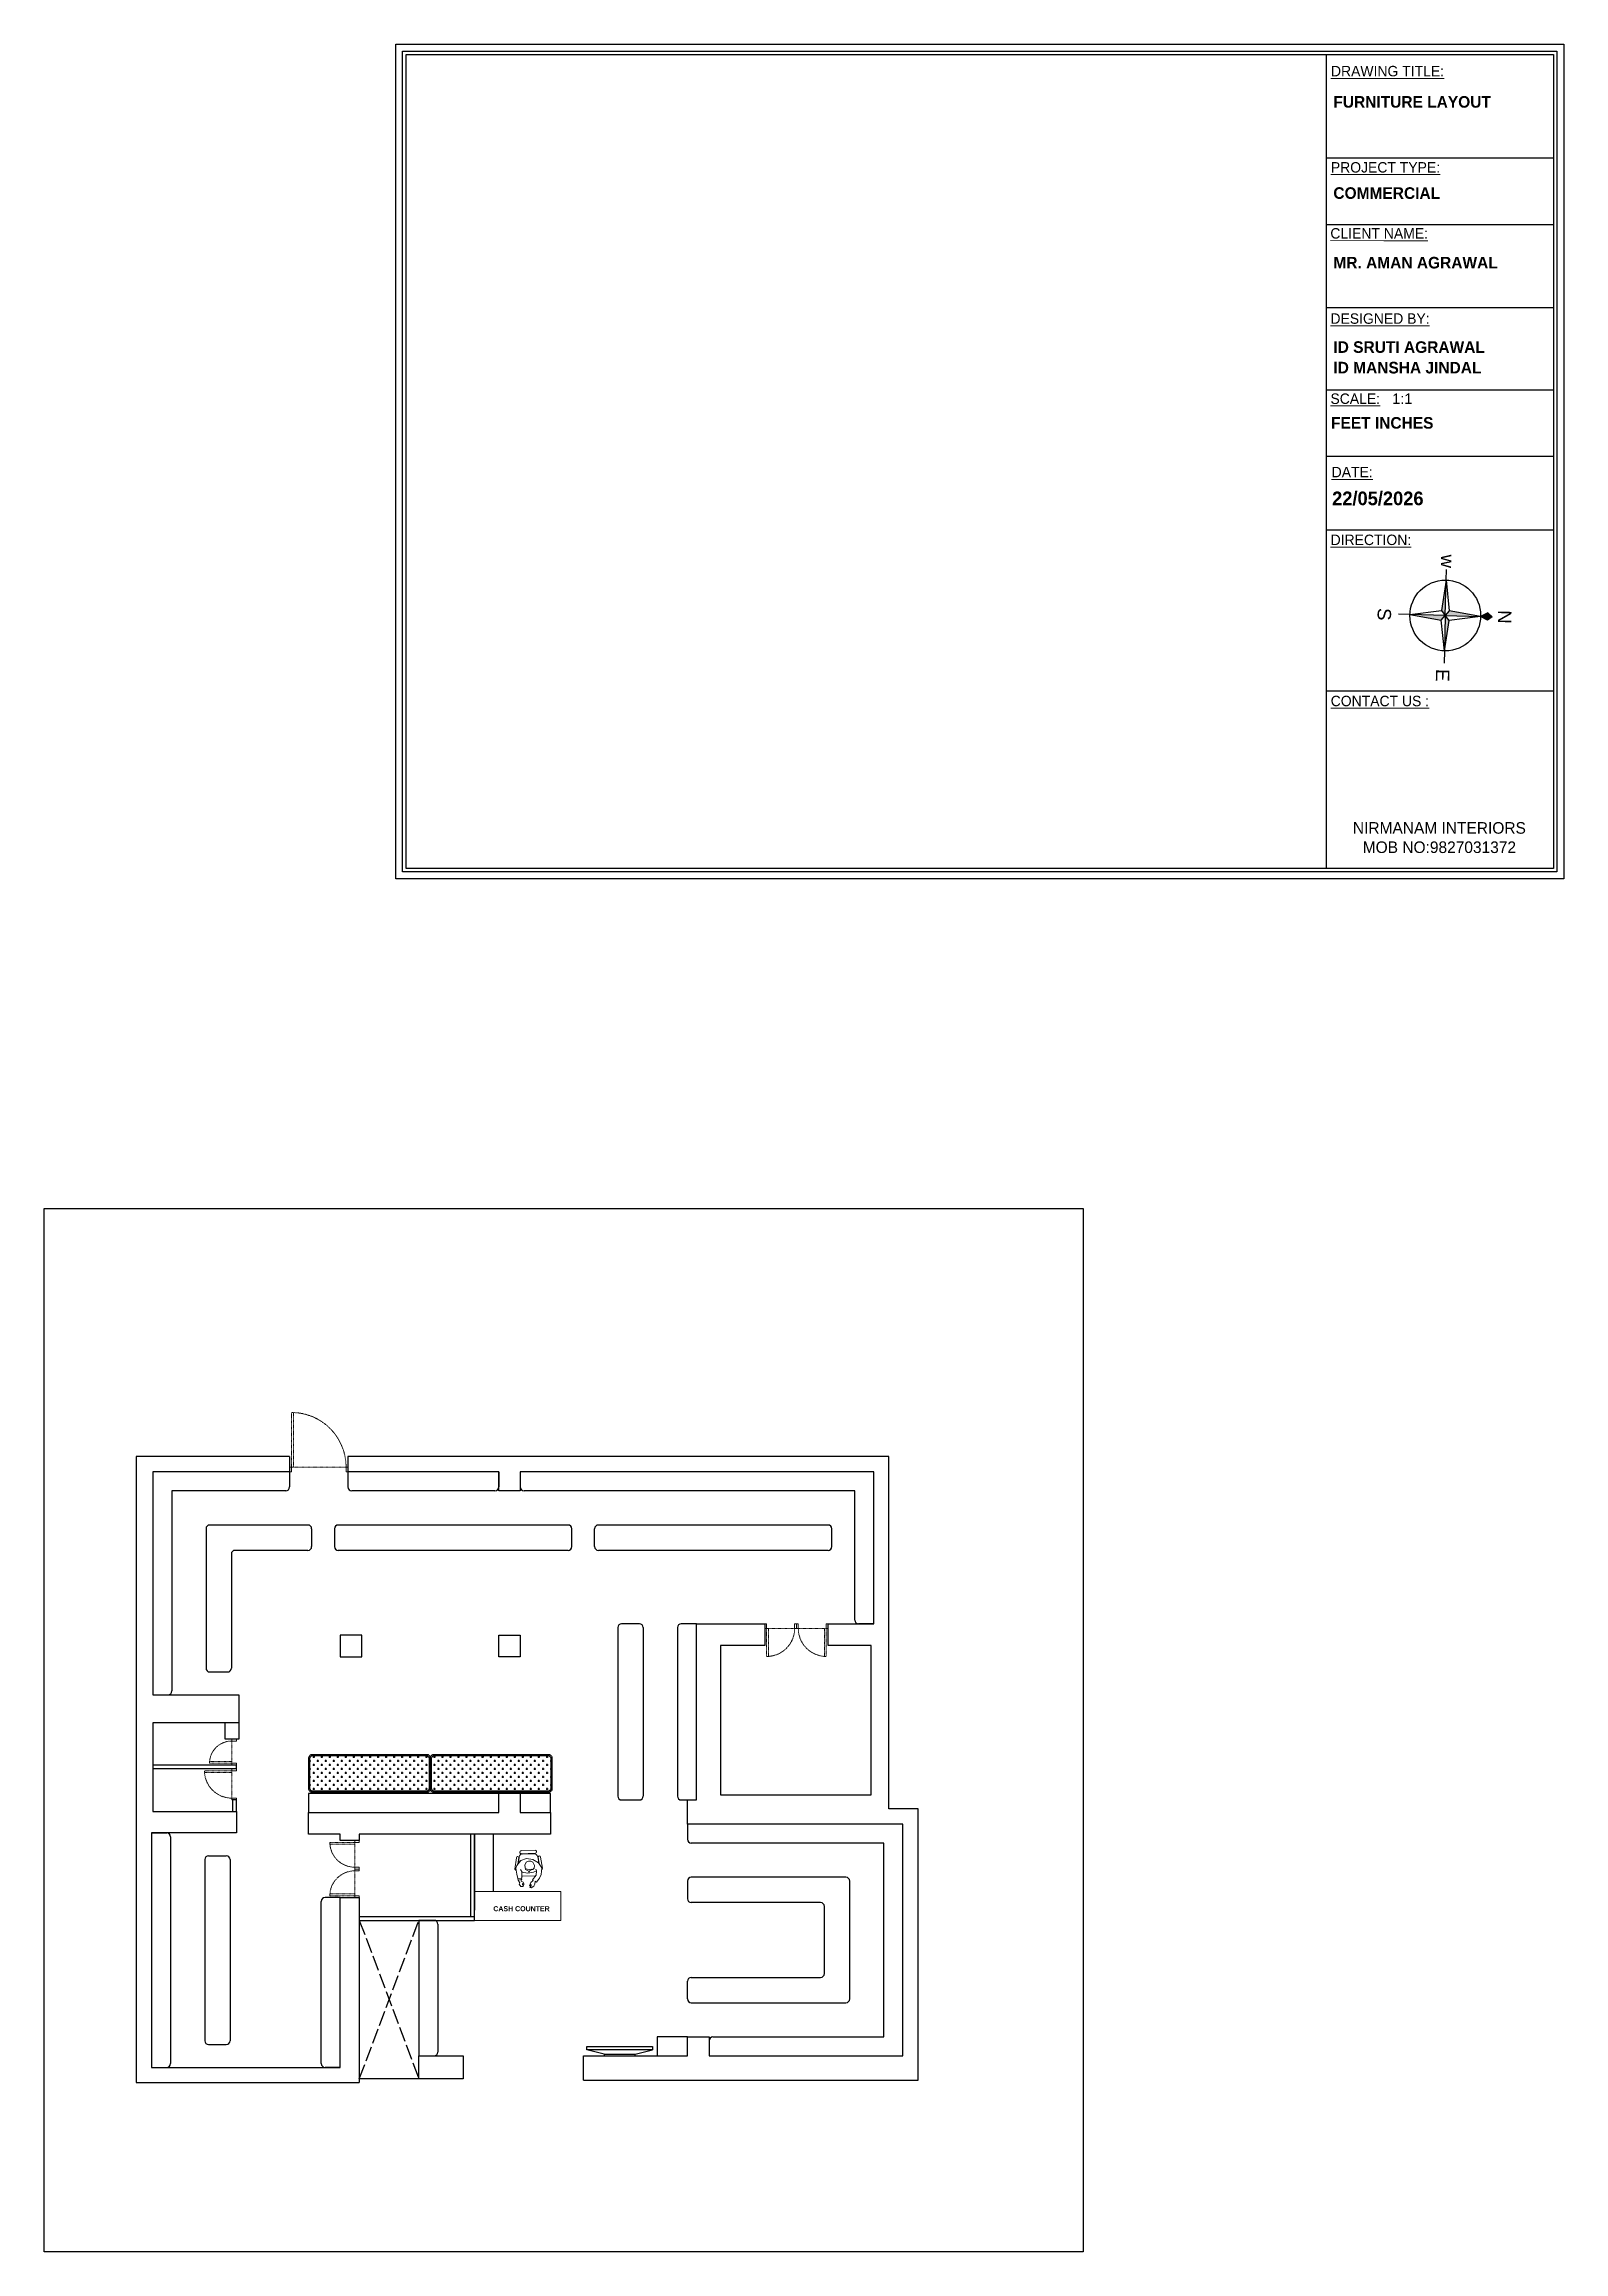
# Model space of a CAD drawing. Header units: inches. Extents: x -4677 to 18437, y -5264 to 2453.
# Drawn here: x 6908 to 8108, y 508 to 2250 of the extents above; entities that cross this region are included whole.
import ezdxf

# ---------------------------------------------------------------- set-up
doc = ezdxf.new("R2010")
doc.units = ezdxf.units.IN
for name, pattern in [('ACAD_ISO02W100', [15, 12, -3]), ('AUDIT_D_060311083008-3', [0]), ('DASHED2', [0.375, 0.25, -0.125]), ('HIDDEN', [0.375, 0.25, -0.125])]:
    doc.linetypes.add(name, pattern=pattern)
for name, color, linetype in [('A-DOOR', 251, 'AUDIT_D_060311083008-3'), ('A-Door-Frame', 1, 'Continuous'), ('A-Door-Swing', 8, 'HIDDEN'), ('ELE', 5, 'Continuous'), ('FUR', 42, 'Continuous'), ('IEL-HATCH-002', 7, 'Continuous'), ('PDF11_PDF_CH', 7, 'Continuous')]:
    doc.layers.add(name, color=color, linetype=linetype)
doc.layers.add('FURNI', color=140, linetype='Continuous', lineweight=18)
doc.styles.add('HEMI', font='stylu.ttf')
doc.styles.add('regular', font='swissl.ttf')
doc.styles.get("Standard").update_dxf_attribs({"font": 'arial.ttf'})

msp = doc.modelspace()

# ---------------------------------------------------------------- texts
at = {"lineweight": 15, "attachment_point": 1, "rotation": 359.99056}
for s, insert, char_height, width, style in [('{\\LDRAWING TITLE:}', (7923.71, 2232.93), 8.2289, 91.6241, 'HEMI'), ('{\\fStylus BT|b1|i0|c0|p34;FURNITURE LAYOUT}', (7925.62, 2209.11), 9.1432, 134.5475, 'HEMI'), ('{\\LPROJECT TYPE:}', (7923.64, 2156.99), 8.2289, 86.4378, 'HEMI'), ('{\\fStylus BT|b1|i0|c0|p34;COMMERCIAL}', (7925.62, 2137.14), 9.1432, 134.5475, 'HEMI'), ('{\\LCLIENT NAME:}', (7923.25, 2104.88), 8.2289, 85.0233, 'HEMI'), ('{\\fStylus BT|b1|i0|c0|p34;MR. AMAN AGRAWAL}', (7925.62, 2082.23), 9.1432, 134.5475, 'HEMI'), ('{\\LDESIGNED BY:}', (7923.31, 2037.64), 8.2289, 86.9285, 'HEMI'), ('{\\fStylus BT|b1|i0|c0|p34;ID SRUTI AGRAWAL}', (7925.62, 2015.6), 9.1432, 121.27, 'HEMI'), ('{\\fStylus BT|b1|i0|c0|p34;ID MANSHA JINDAL}', (7925.62, 1999.38), 9.1432, 121.27, 'HEMI'), ('{\\LSCALE:}', (7923.31, 1974.41), 8.229, 63.6502, 'HEMI'), ('1:1', (7972.01, 1974.41), 8.229, 32.7166, 'regular'), ('{\\fStylus BT|b1|i0|c0|p34;FEET INCHES}', (7923.75, 1955.79), 9.1432, 121.27, 'HEMI'), ('{\\LDATE:}', (7924.27, 1916.5), 8.229, 63.6502, 'HEMI'), ('{\\fStylus BT|b1|i0|c0|p34;22/05/2026}', (7924.64, 1897.01), 10.7765, 83.3562, 'HEMI'), ('{\\LDIRECTION:}', (7923.46, 1863.02), 8.2289, 63.6502, 'HEMI'), ('{\\LCONTACT US :}', (7923.52, 1735.84), 8.2289, 79.9446, 'HEMI'), ('\\pxqc;NIRMANAM INTERIORS\\PMOB NO:9827031372', (7931.77, 1636.15), 9.1432, 155.0265, 'HEMI')]:
    msp.add_mtext(s, dxfattribs=dict(at, insert=insert, char_height=char_height, width=width, style=style))
at = {"color": 177, "lineweight": 5, "true_color": 0x293189, "insert": (7262.65, 780.62), "char_height": 4, "width": 69.2136, "attachment_point": 1, "rotation": 359.99056, "style": 'HEMI'}
msp.add_mtext('{\\fStylus BT|b1|i0|c0|p34;CASH COUNTER}', dxfattribs=at)

# ---------------------------------------------------------------- blocks, each defined once
blk = doc.blocks.new('A$C470D500B')
at = {"layer": 'ELE', "true_color": 0xed1f24}
h = blk.add_hatch(color=240, dxfattribs=at)
h.paths.add_polyline_path([(25.36, 49.16), (23.85, 47.28), (25.36, 44.35)])
h.paths.add_polyline_path([(25.36, 44.35), (26.88, 47.28), (25.36, 49.16)])
at = {"layer": 'ELE', "true_color": 0x000000}
h = blk.add_hatch(color=18, dxfattribs=at)
h.paths.add_polyline_path([(27.34, 28.11), (25.36, 29.71), (25.36, 15.08)])
h.paths.add_polyline_path([(40, 29.71), (27.34, 31.31), (25.36, 29.71)])
h.paths.add_polyline_path([(25.36, 44.35), (23.38, 31.31), (25.36, 29.71)])
h.paths.add_polyline_path([(23.38, 28.11), (25.36, 29.71), (10.73, 29.71)])
at = {"layer": 'ELE', "color": 240, "true_color": 0xed1f24}
for p, q in [((25.36, 49.16), (23.85, 47.28)), ((23.85, 47.28), (25.36, 44.35)), ((25.36, 49.16), (26.88, 47.28)), ((25.36, 44.35), (25.36, 49.16)), ((26.88, 47.28), (25.36, 44.35))]:
    blk.add_line(p, q, dxfattribs=at)
at = {"layer": 'ELE', "color": 18, "true_color": 0x000000}
for p, q in [((25.36, 44.35), (23.38, 31.31)), ((25.36, 29.71), (25.36, 44.35)), ((25.36, 44.35), (27.34, 31.31)), ((10.73, 29.71), (6.3, 29.71)), ((10.73, 29.71), (6.3, 29.71)), ((10.73, 29.71), (23.38, 31.31)), ((25.36, 29.71), (10.73, 29.71)), ((10.73, 29.71), (23.38, 28.11)), ((23.38, 31.31), (25.36, 29.71)), ((23.38, 28.11), (25.36, 29.71)), ((25.36, 15.08), (23.38, 28.11)), ((27.34, 31.31), (25.36, 29.71)), ((25.36, 29.71), (25.36, 15.08)), ((27.34, 28.11), (25.36, 29.71)), ((25.36, 29.71), (40, 29.71)), ((25.36, 15.08), (27.34, 28.11)), ((40, 29.71), (27.34, 31.31)), ((40, 29.71), (27.34, 28.11)), ((40, 29.71), (45.12, 29.71)), ((40, 29.71), (45.12, 29.71)), ((25.36, 15.08), (25.36, 10.4))]:
    blk.add_line(p, q, dxfattribs=at)
blk.add_circle((25.36, 29.71), 14.63, dxfattribs=at)
at = {"layer": 'ELE', "color": 240, "true_color": 0xed1f24}
blk.add_text('N', height=5.54, dxfattribs=at).set_placement((22.5, 51.52))
at = {"layer": 'ELE', "color": 18, "true_color": 0x000000}
for s, p in [('w', (0.11, 27.33)), ('E', (47.54, 26.51)), ('S', (22.95, 1.72))]:
    blk.add_text(s, height=5.54, dxfattribs=at).set_placement(p)
blk = doc.blocks.new('*U7')
at = {"layer": 'A-Door-Frame', "lineweight": 5}
for p, q in [((0, -100), (0, 0)), ((668, -100), (668, 0))]:
    blk.add_line(p, q, dxfattribs=at)
for points in [[(0, -100), (40, -100), (40, 0), (0, 0)], [(668, -100), (628, -100), (628, 0), (668, 0)]]:
    blk.add_lwpolyline(points, dxfattribs=at)
at = {"layer": 'A-Door-Swing', "linetype": 'DASHED2', "lineweight": 5}
blk.add_line((45, 0), (633, 0), dxfattribs=at)
blk.add_lwpolyline([(40, 0), (40, 588), (80, 588), (80, 0)], close=True, dxfattribs=at)
blk.add_arc((40, 0), 588, 360, 90, dxfattribs=at)
blk = doc.blocks.new('*U8')
at = {"layer": 'A-Door-Frame', "lineweight": 5}
for p, q in [((0, -100), (0, 0)), ((559, -100), (559, 0))]:
    blk.add_line(p, q, dxfattribs=at)
for points in [[(0, -100), (40, -100), (40, 0), (0, 0)], [(559, -100), (519, -100), (519, 0), (559, 0)]]:
    blk.add_lwpolyline(points, dxfattribs=at)
at = {"layer": 'A-Door-Swing', "linetype": 'DASHED2', "lineweight": 5}
blk.add_line((44, 0), (523, 0), dxfattribs=at)
blk.add_lwpolyline([(40, 0), (40, 479), (80, 479), (80, 0)], close=True, dxfattribs=at)
blk.add_arc((40, 0), 479, 360, 90, dxfattribs=at)
blk = doc.blocks.new('wf')
at = {"layer": 'PDF11_PDF_CH', "lineweight": 5}
for points in [[(-7099.3, -1906.5), (-7098.7, -1901.3, -0.458817), (-7095.7, -1898.8)], [(-7085.9, -1898.3, 0.414213), (-7085, -1897.3), (-7085, -1896.9)], [(-7102, -1910.7, 0.414214), (-7101, -1911.6), (-7101.1, -1911.6)], [(-7099, -1901.8, 0.414213), (-7100, -1900.8), (-7099.9, -1900.8)], [(-7082.8, -1906.5), (-7083.7, -1901.4, -0.414214), (-7082.8, -1900.4)]]:
    blk.add_lwpolyline(points, format="xyb", dxfattribs=at)
for points in [[(-7098.2, -1897.2), (-7098.2, -1897.6)], [(-7086, -1895.9), (-7097.3, -1896.2)], [(-7097.2, -1898.6), (-7086, -1898.3)], [(-7095.8, -1898.9), (-7087.3, -1898.6)], [(-7100.9, -1901.8), (-7102, -1910.7)], [(-7099.7, -1906.9), (-7099, -1901.7)], [(-7096.4, -1913.3), (-7097.7, -1911.1)], [(-7096, -1916.3), (-7086, -1916.1)], [(-7093.6, -1910.3), (-7092.5, -1910.8), (-7090.8, -1911.1), (-7089.2, -1910.8), (-7087.8, -1911.2), (-7086.9, -1910.1), (-7086.6, -1908), (-7087.8, -1905.3), (-7089.5, -1904.4), (-7091.4, -1904.5), (-7093.1, -1905.3), (-7094.2, -1907.6), (-7093.6, -1911.2), (-7091.5, -1912.1), (-7091, -1913.1), (-7090.6, -1913), (-7090.2, -1912), (-7088.2, -1911.2)], [(-7085, -1912.1), (-7085.5, -1910.8)], [(-7084.1, -1900.9), (-7083.2, -1906)], [(-7082.8, -1900.3), (-7082.9, -1900.4)], [(-7081.9, -1901.3), (-7080.4, -1910.1)], [(-7096.8, -1917.9), (-7099.6, -1918.3)], [(-7097.2, -1918.9), (-7099.6, -1919.5)]]:
    blk.add_lwpolyline(points, dxfattribs=at)
blk.add_lwpolyline([(-7096.5, -1913.3), (-7091.8, -1913.9), (-7087.3, -1913.3), (-7085, -1912.1), (-7085.4, -1915.6), (-7088.1, -1919.3), (-7087.7, -1919.7), (-7089.4, -1921.4), (-7090.6, -1924), (-7090.1, -1924.2), (-7089.1, -1922.9), (-7089.3, -1923.9), (-7090.2, -1925.4), (-7089.1, -1925.6), (-7087.2, -1924.3), (-7086.3, -1922.7), (-7086.2, -1920.4), (-7085.1, -1921), (-7082.6, -1917.9), (-7081.3, -1914.9), (-7080.7, -1909.7), (-7083.4, -1905.7), (-7087.8, -1903.1), (-7092.8, -1902.5), (-7097.3, -1903.9), (-7100.6, -1908), (-7101.3, -1910), (-7100.6, -1914.7), (-7099.7, -1918.3), (-7099.5, -1919.4), (-7098.3, -1921.5), (-7098.7, -1922.7), (-7097.4, -1924.5), (-7095.5, -1924.4), (-7095.2, -1923.9), (-7096.1, -1922.8), (-7096, -1922), (-7095.2, -1922.9), (-7094.7, -1922.7), (-7095.5, -1921.2), (-7097, -1920.2), (-7097.2, -1918.9), (-7096.7, -1918.9), (-7096.9, -1917.8), (-7096.7, -1917.7)], close=True, dxfattribs=at)
for centre, radius, start, end in [((-7097.2, -1897.3), 0.983, 90.3735, 180.3735), ((-7097.2, -1897.6), 0.983, 180.9887, 270.9888), ((-7086.7, -1901.3), 2.61, 5.8667, 102.464), ((-7085.9, -1897), 0.983, 1.8072, 91.8073), ((-7101.1, -1910.5), 1.15, 271.0278, 275.4764), ((-7099.8, -1901.8), 0.983, 91.192, 181.192), ((-7096.1, -1912.3), 4.02, 263.3806, 271.247), ((-7086.1, -1912.1), 4.02, 271.5931, 275.6031), ((-7082.9, -1901.4), 0.983, 1.604, 91.604), ((-7081.3, -1910.2), 0.983, 295.8673, 1.5711)]:
    blk.add_arc(centre, radius, start, end, dxfattribs=at)
blk = doc.blocks.new('*U12')
at = {"layer": 'A-Door-Frame', "lineweight": 5}
for p, q in [((0, -100), (0, 0)), ((682, -100), (682, 0))]:
    blk.add_line(p, q, dxfattribs=at)
for points in [[(0, -100), (40, -100), (40, 0), (0, 0)], [(682, -100), (642, -100), (642, 0), (682, 0)]]:
    blk.add_lwpolyline(points, dxfattribs=at)
at = {"layer": 'A-Door-Swing', "linetype": 'DASHED2', "lineweight": 5}
blk.add_line((45, 0), (647, 0), dxfattribs=at)
blk.add_lwpolyline([(40, 0), (40, 602), (80, 602), (80, 0)], close=True, dxfattribs=at)
blk.add_arc((40, 0), 602, 360, 90, dxfattribs=at)
blk = doc.blocks.new('*U13')
at = {"layer": 'A-Door-Frame', "lineweight": 5}
for p, q in [((0, -100), (0, 0)), ((614, -100), (614, 0))]:
    blk.add_line(p, q, dxfattribs=at)
for points in [[(0, -100), (40, -100), (40, 0), (0, 0)], [(614, -100), (574, -100), (574, 0), (614, 0)]]:
    blk.add_lwpolyline(points, dxfattribs=at)
at = {"layer": 'A-Door-Swing', "linetype": 'DASHED2', "lineweight": 5}
blk.add_line((45, 0), (578, 0), dxfattribs=at)
blk.add_lwpolyline([(40, 0), (40, 534), (80, 534), (80, 0)], close=True, dxfattribs=at)
blk.add_arc((40, 0), 534, 360, 90, dxfattribs=at)
blk = doc.blocks.new('erh')
at = {"ltscale": 7}
for p, q in [((3599.4, 764.2), (3585.8, 760.7)), ((3624, 764.2), (3637.6, 760.7))]:
    blk.add_line(p, q, dxfattribs=at)
for p, q in [((3624, 765.5), (3599.4, 765.5)), ((3599.4, 765.5), (3599.4, 764.2)), ((3624, 764.2), (3599.4, 764.2)), ((3624, 764.2), (3624, 765.5))]:
    blk.add_line(p, q)
blk.add_lwpolyline([(3585.8, 760.7), (3637.6, 760.7), (3637.6, 758), (3585.8, 758)], close=True, dxfattribs=at)
blk = doc.blocks.new('*U9')
at = {"layer": 'A-Door-Frame', "lineweight": 5}
for p, q in [((0, -100), (0, 0)), ((1255, -100), (1255, 0))]:
    blk.add_line(p, q, dxfattribs=at)
for points in [[(0, -100), (40, -100), (40, 0), (0, 0)], [(1255, -100), (1215, -100), (1215, 0), (1255, 0)]]:
    blk.add_lwpolyline(points, dxfattribs=at)
at = {"layer": 'A-Door-Swing', "linetype": 'DASHED2', "lineweight": 5}
blk.add_line((51, 0), (1225, 0), dxfattribs=at)
blk.add_lwpolyline([(40, 0), (40, 1175), (80, 1175), (80, 0)], close=True, dxfattribs=at)
blk.add_arc((40, 0), 1175, 360, 90, dxfattribs=at)

# ---------------------------------------------------------------- hatches: boundary and pattern name
at = {"layer": 'IEL-HATCH-002', "true_color": 0x939598, "transparency": 33554687}
h = msp.add_hatch(dxfattribs=at)
h.set_pattern_fill('CROSS', color=252, scale=0.5)
h.set_pattern_definition([(0, (-1036.4805, 0), (3.175, 3.175), [1.5875, -4.7625]), (90, (-1035.6868, -0.7937), (-3.175, 3.175), [1.5875, -4.7625])])
h.paths.add_polyline_path([(7211.96, 897.43, 0.4142136), (7209.96, 899.43), (7119.96, 899.43, 0.4142136), (7117.96, 897.43), (7117.96, 873.43, 0.4142136), (7119.96, 871.43), (7209.96, 871.43, 0.4142136), (7211.96, 873.43)])
h.paths.add_polyline_path([(7307.96, 897.43, 0.4142136), (7305.96, 899.43), (7215.96, 899.43, 0.4142136), (7213.96, 897.43), (7213.96, 873.43, 0.4142136), (7215.96, 871.43), (7305.96, 871.43, 0.4142136), (7307.96, 873.43)])

# ---------------------------------------------------------------- linework, layer by layer
for p, q in [((7101.9, 1135.43), (6980.9, 1135.43)), ((6980.9, 1135.43), (6980.9, 641.43)), ((7101.9, 1135.43), (7101.9, 1123.43)), ((7574.9, 1135.43), (7147.9, 1135.43)), ((7147.9, 1135.43), (7147.9, 1123.43)), ((7574.9, 857.43), (7574.9, 1135.43)), ((7101.9, 1123.43), (6993.9, 1123.43)), ((6993.9, 1123.43), (6993.9, 947.43)), ((6993.9, 1123.43), (6993.9, 1108.43)), ((7101.9, 1123.43), (7101.9, 1111.43)), ((7266.9, 1123.43), (7147.9, 1123.43)), ((7147.9, 1123.43), (7147.9, 1111.43)), ((7266.9, 1108.43), (7266.9, 1123.43)), ((7266.9, 1123.43), (7266.9, 1111.43)), ((7562.9, 1123.43), (7283.9, 1123.43)), ((7283.9, 1123.43), (7283.9, 1108.43)), ((7283.9, 1123.43), (7283.9, 1111.43)), ((7562.9, 1003.43), (7562.9, 1123.43)), ((7008.9, 1108.43), (7008.9, 950.43)), ((7098.9, 1108.43), (7008.9, 1108.43)), ((7263.9, 1108.43), (7150.9, 1108.43)), ((7283.9, 1108.43), (7266.9, 1108.43)), ((7283.9, 1108.43), (7266.9, 1108.43)), ((7547.9, 1108.43), (7286.9, 1108.43)), ((7547.9, 1006.43), (7547.9, 1108.43)), ((7116.29, 1081.43), (7038.9, 1081.43)), ((7321.6, 1081.43), (7140.29, 1081.43)), ((7526.9, 1081.43), (7345.6, 1081.43)), ((7035.9, 1078.43), (7035.9, 968.43)), ((7119.29, 1078.43), (7119.29, 1064.43)), ((7137.29, 1078.43), (7137.29, 1064.43)), ((7324.6, 1064.43), (7324.6, 1078.43)), ((7342.6, 1064.43), (7342.6, 1078.43)), ((7529.9, 1064.43), (7529.9, 1078.43)), ((7055.9, 1058.43), (7055.9, 968.43)), ((7116.29, 1061.43), (7058.9, 1061.43)), ((7321.6, 1061.43), (7140.29, 1061.43)), ((7526.9, 1061.43), (7345.6, 1061.43)), ((7158.9, 994.43), (7141.9, 994.43)), ((7141.9, 994.43), (7141.9, 977.43)), ((7158.9, 977.43), (7158.9, 994.43)), ((7360.9, 1000.43), (7360.9, 867.43)), ((7377.9, 1003.43), (7363.9, 1003.43)), ((7380.9, 1000.43), (7380.9, 867.43)), ((7407.9, 1000.43), (7407.9, 867.43)), ((7422.9, 1003.43), (7410.9, 1003.43)), ((7422.9, 864.43), (7422.9, 1003.43)), ((7422.9, 1003.43), (7476.9, 1003.43)), ((7476.9, 1003.43), (7476.9, 986.43)), ((7526.9, 986.43), (7526.9, 1003.43)), ((7526.9, 1003.43), (7562.9, 1003.43)), ((7562.9, 1003.43), (7550.9, 1003.43)), ((7141.9, 977.43), (7158.9, 977.43)), ((7476.9, 986.43), (7441.9, 986.43)), ((7441.9, 986.43), (7441.9, 868.43)), ((7560.9, 986.43), (7526.9, 986.43)), ((7560.9, 868.43), (7560.9, 986.43)), ((7038.9, 965.43), (7052.9, 965.43)), ((6993.9, 947.43), (7061.9, 947.43)), ((6993.9, 947.43), (7005.9, 947.43)), ((7061.9, 947.43), (7061.9, 925.43)), ((6993.9, 925.43), (6993.9, 855.43)), ((7050.9, 925.43), (6993.9, 925.43)), ((7061.9, 925.43), (7050.9, 925.43)), ((7050.9, 912.32), (7050.9, 925.43)), ((7061.9, 925.43), (7061.9, 912.32)), ((7061.9, 912.32), (7050.9, 912.32)), ((7059.9, 891.93), (6993.9, 891.93)), ((7059.9, 888.93), (6993.9, 888.93)), ((7059.9, 888.93), (7059.9, 891.93)), ((6993.9, 855.43), (7059.9, 855.43)), ((7059.9, 864.43), (7056.9, 864.43)), ((7056.9, 864.43), (7056.9, 855.43)), ((7059.9, 855.43), (7059.9, 864.43)), ((7059.9, 855.43), (7059.9, 838.43)), ((7307.9, 869.43), (7116.9, 869.43)), ((7116.9, 869.43), (7116.9, 854.43)), ((7116.9, 837.43), (7116.9, 854.43)), ((7266.9, 854.43), (7266.9, 870.43)), ((7266.9, 870.43), (7283.9, 870.43)), ((7283.9, 870.43), (7283.9, 854.43)), ((7283.9, 854.43), (7307.9, 854.43)), ((7307.9, 854.43), (7307.9, 869.43)), ((7307.9, 854.43), (7307.9, 837.43)), ((7363.9, 864.43), (7377.9, 864.43)), ((7410.9, 864.43), (7422.9, 864.43)), ((7415.9, 845.43), (7415.9, 864.43)), ((7441.9, 868.43), (7560.9, 868.43)), ((7597.9, 857.43), (7574.9, 857.43)), ((7597.9, 643.43), (7597.9, 857.43)), ((7059.9, 838.43), (6992.9, 838.43)), ((6992.9, 838.43), (6992.9, 653.43)), ((6992.9, 838.43), (7004.9, 838.43)), ((7141.9, 837.43), (7116.9, 837.43)), ((7141.9, 832.43), (7141.9, 837.43)), ((7156.9, 837.43), (7156.9, 832.43)), ((7244.9, 772.43), (7244.9, 837.43)), ((7247.9, 837.43), (7247.9, 777.43)), ((7247.9, 769.43), (7247.9, 837.43)), ((7262.9, 792.1), (7262.9, 837.43)), ((7585.9, 845.43), (7415.9, 845.43)), ((7415.9, 845.43), (7415.9, 833.43)), ((7585.9, 662.43), (7585.9, 845.43)), ((7007.9, 835.43), (7007.9, 656.43)), ((7037.9, 820.43), (7051.9, 820.43)), ((7156.9, 832.43), (7141.9, 832.43)), ((7570.9, 830.43), (7418.9, 830.43)), ((7570.9, 677.43), (7570.9, 830.43)), ((7034.9, 817.43), (7034.9, 674.43)), ((7054.9, 817.43), (7054.9, 674.43)), ((7540.9, 803.43), (7418.9, 803.43)), ((7126.9, 656.43), (7126.9, 784.43)), ((7141.9, 787.43), (7129.9, 787.43)), ((7141.9, 653.43), (7141.9, 787.43)), ((7141.9, 787.43), (7156.9, 787.43)), ((7156.9, 787.43), (7156.9, 769.43)), ((7415.9, 800.43), (7415.9, 786.43)), ((7543.9, 707.43), (7543.9, 800.43)), ((7156.9, 772.43), (7247.9, 772.43)), ((7156.9, 769.43), (7203.9, 769.43)), ((7156.9, 769.43), (7156.9, 644.43)), ((7156.9, 769.43), (7247.9, 769.43)), ((7203.9, 769.43), (7203.9, 753.43)), ((7203.9, 769.43), (7203.9, 769.43)), ((7215.9, 769.43), (7203.9, 769.43)), ((7520.9, 783.43), (7418.9, 783.43)), ((7523.9, 727.43), (7523.9, 780.43)), ((7203.9, 753.43), (7203.9, 662.43)), ((7218.9, 766.43), (7218.9, 665.43)), ((7415.9, 707.43), (7415.9, 721.43)), ((7418.9, 724.43), (7520.9, 724.43)), ((7418.9, 704.43), (7540.9, 704.43)), ((7037.9, 671.43), (7051.9, 671.43)), ((7203.9, 662.43), (7238.9, 662.43)), ((7203.9, 644.43), (7203.9, 662.43)), ((7203.9, 662.43), (7215.9, 662.43)), ((7238.9, 662.43), (7238.9, 644.43)), ((7333.9, 643.43), (7333.9, 662.43)), ((7333.9, 662.43), (7415.9, 662.43)), ((7415.9, 662.43), (7415.9, 677.43)), ((7415.9, 677.43), (7432.9, 677.43)), ((7432.9, 677.43), (7432.9, 662.43)), ((7432.9, 674.43), (7432.9, 662.43)), ((7432.9, 662.43), (7585.9, 662.43)), ((7435.9, 677.43), (7570.9, 677.43)), ((6992.9, 653.43), (7141.9, 653.43)), ((6992.9, 653.43), (7004.9, 653.43)), ((7141.9, 653.43), (7129.9, 653.43)), ((6980.9, 641.43), (7156.9, 641.43)), ((7203.9, 644.43), (7156.9, 644.43)), ((7156.9, 644.43), (7156.9, 641.43)), ((7238.9, 644.43), (7203.9, 644.43)), ((7333.9, 643.43), (7597.9, 643.43))]:
    msp.add_line(p, q)
at = {"color": 9, "linetype": 'ACAD_ISO02W100', "true_color": 0xc7c8ca}
for p, q in [((7156.9, 644.43), (7203.9, 769.43)), ((7156.9, 769.43), (7203.9, 644.43))]:
    msp.add_line(p, q, dxfattribs=at)
for points in [[(6908.17, 1331.31), (7728.18, 1331.31), (7728.18, 507.82), (6908.17, 507.82)], [(7266.9, 977.43), (7266.9, 994.43), (7283.9, 994.43), (7283.9, 977.43)], [(7415.9, 677.43), (7391.9, 677.43), (7391.9, 662.43), (7415.9, 662.43)]]:
    msp.add_lwpolyline(points, close=True)
for points in [[(7212.96, 897.43), (7212.96, 873.43, -0.4142136), (7209.96, 870.43), (7119.96, 870.43, -0.4142136), (7116.96, 873.43), (7116.96, 897.43, -0.4142136), (7119.96, 900.43), (7209.96, 900.43, -0.4142136)], [(7211.96, 897.43), (7211.96, 873.43, -0.4142136), (7209.96, 871.43), (7119.96, 871.43, -0.4142136), (7117.96, 873.43), (7117.96, 897.43, -0.4142136), (7119.96, 899.43), (7209.96, 899.43, -0.4142136)], [(7308.96, 897.43), (7308.96, 873.43, -0.4142136), (7305.96, 870.43), (7215.96, 870.43, -0.4142136), (7212.96, 873.43), (7212.96, 897.43, -0.4142136), (7215.96, 900.43), (7305.96, 900.43, -0.4142136)], [(7307.96, 897.43), (7307.96, 873.43, -0.4142136), (7305.96, 871.43), (7215.96, 871.43, -0.4142136), (7213.96, 873.43), (7213.96, 897.43, -0.4142136), (7215.96, 899.43), (7305.96, 899.43, -0.4142136)]]:
    msp.add_lwpolyline(points, format="xyb", close=True)
for points in [[(7116.9, 854.43), (7232.9, 854.43), (7266.9, 854.43)], [(7307.9, 837.43), (7232.9, 837.43), (7156.9, 837.43)]]:
    msp.add_lwpolyline(points)
at = {"lineweight": 5}
msp.add_lwpolyline([(7247.9, 769.43), (7247.9, 792.1), (7315.9, 792.1), (7315.9, 769.43)], close=True, dxfattribs=at)
for centre, start, end in [((7098.9, 1111.43), 270, 0), ((7150.9, 1111.43), 180, 270), ((7263.9, 1111.43), 270, 0), ((7286.9, 1111.43), 180, 270), ((7038.9, 1078.43), 90, 180), ((7116.29, 1078.43), 0, 90), ((7140.29, 1078.43), 90, 180), ((7321.6, 1078.43), 0, 90), ((7345.6, 1078.43), 90, 180), ((7526.9, 1078.43), 0, 90), ((7116.29, 1064.43), 270, 0), ((7140.29, 1064.43), 180, 270), ((7321.6, 1064.43), 270, 0), ((7345.6, 1064.43), 180, 270), ((7526.9, 1064.43), 270, 0), ((7058.9, 1058.43), 90, 180), ((7363.9, 1000.43), 90, 180), ((7377.9, 1000.43), 0, 90), ((7410.9, 1000.43), 90, 180), ((7550.9, 1006.43), 180, 270), ((7038.9, 968.43), 180, 270), ((7052.9, 968.43), 270, 0), ((7005.9, 950.43), 270, 0), ((7363.9, 867.43), 180, 270), ((7377.9, 867.43), 270, 0), ((7410.9, 867.43), 180, 270), ((7004.9, 835.43), 0, 90), ((7037.9, 817.43), 90, 180), ((7051.9, 817.43), 0, 90), ((7418.9, 833.43), 180, 270), ((7418.9, 800.43), 90, 180), ((7540.9, 800.43), 0, 90), ((7129.9, 784.43), 90, 180), ((7418.9, 786.43), 180, 270), ((7215.9, 766.43), 0, 90), ((7520.9, 780.43), 0, 90), ((7418.9, 721.43), 90, 180), ((7520.9, 727.43), 270, 0), ((7418.9, 707.43), 180, 270), ((7540.9, 707.43), 270, 0), ((7037.9, 674.43), 180, 270), ((7051.9, 674.43), 270, 0), ((7215.9, 665.43), 270, 0), ((7435.9, 674.43), 90, 180), ((7004.9, 656.43), 270, 0), ((7129.9, 656.43), 180, 270)]:
    msp.add_arc(centre, 3, start, end)
at = {"layer": 'FURNI', "color": 18, "lineweight": 25, "true_color": 0x000000}
for p, q in [((7919.99, 2241.85), (7919.99, 1599.53)), ((7919.92, 2160.38), (8099.21, 2160.38)), ((7919.92, 2107.86), (8099.21, 2107.86)), ((7919.92, 2042.17), (8099.21, 2042.17)), ((7919.92, 1977.25), (8099.21, 1977.25)), ((7919.92, 1925.04), (8099.21, 1925.04)), ((7919.92, 1866.89), (8099.21, 1866.89)), ((7919.99, 1739.71), (8099.28, 1739.63))]:
    msp.add_line(p, q, dxfattribs=at)
for points in [[(7185.6, 1591.3), (7185.6, 2250.08), (8107.5, 2250.08), (8107.5, 1591.3)], [(7191.08, 1596.78), (7191.08, 2244.6), (8102.02, 2244.6), (8102.02, 1596.78)], [(7193.83, 1599.53), (7193.83, 2241.85), (8099.28, 2241.85), (8099.28, 1599.53)]]:
    msp.add_lwpolyline(points, close=True, dxfattribs=at)

# ---------------------------------------------------------------- block references
at = {"color": 18, "lineweight": 5, "true_color": 0x000000}
msp.add_blockref('wf', (14381.75, 2720.64), dxfattribs=at)
at = {"rotation": 180}
msp.add_blockref('erh', (10974.07, 1427.97), dxfattribs=at)
at = {"layer": 'A-DOOR', "lineweight": 5, "xscale": 0.03666666666666651, "yscale": 0.03666666666666651, "zscale": 0.03666666666666651}
msp.add_blockref('*U9', (7101.9, 1127.1), dxfattribs=at)
at = {"layer": 'A-DOOR', "lineweight": 5, "yscale": 0.03666666666666651, "zscale": 0.03666666666666651}
for name, p, xscale, rotation in [('*U12', (7476.9, 999.76), -0.03666666666666651, 180), ('*U12', (7526.9, 999.76), 0.03666666666666651, 180), ('*U8', (7056.24, 891.93), 0.03666666666666651, 90.00000000000001), ('*U7', (7056.24, 888.93), -0.03666666666666651, 90), ('*U13', (7153.24, 832.43), -0.03666666666666651, 90), ('*U13', (7153.24, 787.43), 0.03666666666666651, 90.00000000000001)]:
    msp.add_blockref(name, p, dxfattribs=dict(at, xscale=xscale, rotation=rotation))
at = {"layer": 'FUR', "xscale": 1.907758485650846, "yscale": 1.907758485650846, "zscale": 1.907758485650846, "rotation": 268.4687052230764}
msp.add_blockref('A$C470D500B', (7958.57, 1849.07), dxfattribs=at)

msp.set_redraw_order([(e.dxf.handle, doc.entitydb.next_handle()) for e in msp.query("TEXT MTEXT ATTDEF DIMENSION ARC_DIMENSION")])  # texts and dimensions are drawn at this point

doc.saveas('drawing.dxf')
